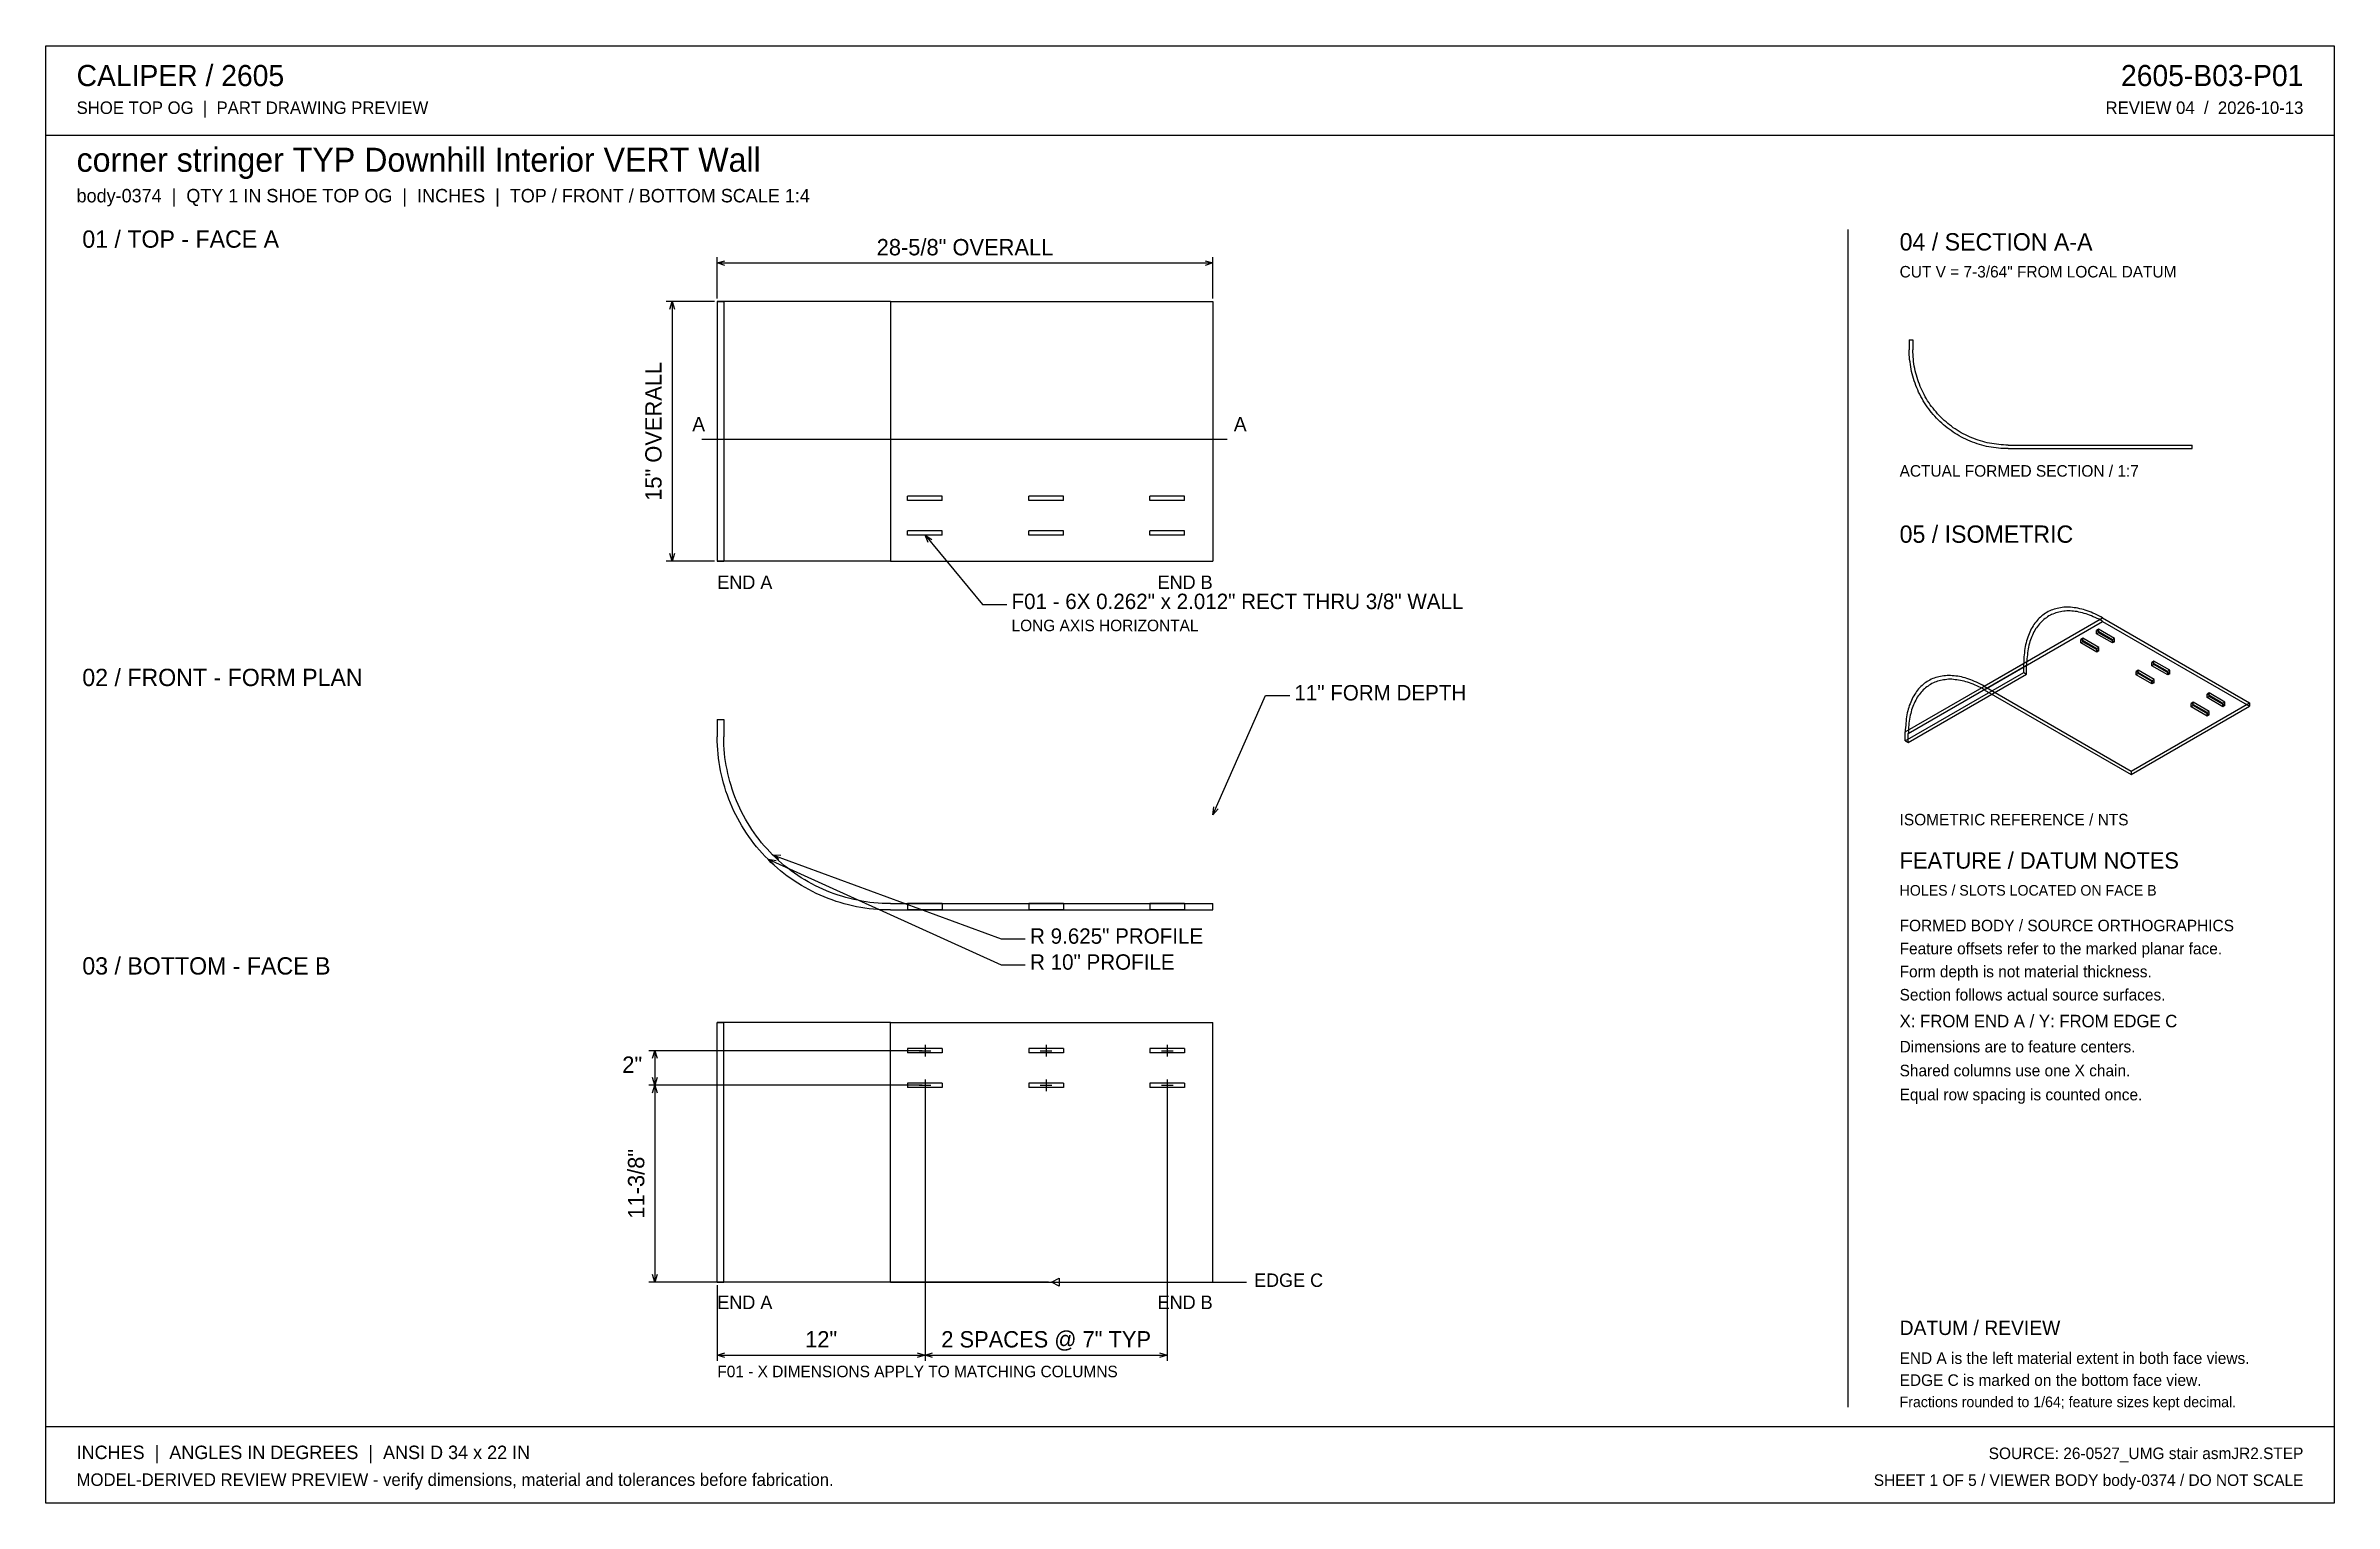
# Model space of a CAD drawing. Header units: inches. Extents: x 2 to 134, y 2 to 86.
import ezdxf
from ezdxf.enums import TextEntityAlignment as Align

# ---------------------------------------------------------------- set-up
doc = ezdxf.new("R2010")
doc.units = ezdxf.units.IN
doc.header["$MEASUREMENT"] = 0

msp = doc.modelspace()

# ---------------------------------------------------------------- texts
at = {"layer": 'ANNOTATION'}
for s, height, p in [('CALIPER / 2605', 1.2222, (3.67, 83.78)), ('SHOE TOP OG  |  PART DRAWING PREVIEW', 0.7222, (3.67, 82.17)), ('corner stringer TYP Downhill Interior VERT Wall', 1.3889, (3.67, 78.83)), ('body-0374  |  QTY 1 IN SHOE TOP OG  |  INCHES  |  TOP / FRONT / BOTTOM SCALE 1:4', 0.7778, (3.67, 77.06)), ('01 / TOP - FACE A', 1, (4, 74.44)), ('04 / SECTION A-A', 1, (109, 74.28)), ('CUT V = 7-3/64" FROM LOCAL DATUM', 0.6667, (109, 72.72)), ('A', 0.833, (39.24, 63.83)), ('A', 0.833, (70.53, 63.83)), ('ACTUAL FORMED SECTION / 1:7', 0.6667, (109, 61.21)), ('05 / ISOMETRIC', 1, (109, 57.39)), ('END A', 0.778, (40.69, 54.72)), ('F01 - 6X 0.262" x 2.012" RECT THRU 3/8" WALL', 0.8889, (57.69, 53.56)), ('LONG AXIS HORIZONTAL', 0.6667, (57.69, 52.28)), ('02 / FRONT - FORM PLAN', 1, (4, 49.11)), ('11" FORM DEPTH', 0.8889, (74.03, 48.28)), ('ISOMETRIC REFERENCE / NTS', 0.6667, (109, 41.06)), ('FEATURE / DATUM NOTES', 0.9444, (109, 38.56)), ('HOLES / SLOTS LOCATED ON FACE B', 0.6111, (109, 37)), ('R 9.625" PROFILE', 0.8889, (58.76, 34.22)), ('FORMED BODY / SOURCE ORTHOGRAPHICS', 0.6667, (109, 34.94)), ('03 / BOTTOM - FACE B', 1, (4, 32.44)), ('R 10" PROFILE', 0.8889, (58.76, 32.72)), ('Feature offsets refer to the marked planar face.', 0.6667, (109, 33.61)), ('Form depth is not material thickness.', 0.6667, (109, 32.28)), ('Section follows actual source surfaces.', 0.6667, (109, 30.94)), ('X: FROM END A / Y: FROM EDGE C', 0.7222, (109, 29.39)), ('Dimensions are to feature centers.', 0.6667, (109, 27.94)), ('Shared columns use one X chain.', 0.6667, (109, 26.56)), ('Equal row spacing is counted once.', 0.6667, (109, 25.17)), ('EDGE C', 0.778, (71.7, 14.39)), ('END A', 0.778, (40.69, 13.11)), ('DATUM / REVIEW', 0.8333, (109, 11.61)), ('END A is the left material extent in both face views.', 0.6667, (109, 9.94)), ('F01 - X DIMENSIONS APPLY TO MATCHING COLUMNS', 0.6667, (40.69, 9.17)), ('EDGE C is marked on the bottom face view.', 0.6667, (109, 8.67)), ('Fractions rounded to 1/64; feature sizes kept decimal.', 0.6111, (109, 7.44)), ('INCHES  |  ANGLES IN DEGREES  |  ANSI D 34 x 22 IN', 0.7778, (3.67, 4.44)), ('MODEL-DERIVED REVIEW PREVIEW - verify dimensions, material and tolerances before fabrication.', 0.7222, (3.67, 2.89))]:
    msp.add_text(s, height=height, dxfattribs=at).set_placement(p)
for s, height, p in [('2605-B03-P01', 1.2222, (132.33, 83.78)), ('REVIEW 04  /  2026-10-13', 0.7222, (132.33, 82.17)), ('END B', 0.778, (69.31, 54.72)), ('2"', 0.944, (36.35, 26.76)), ('END B', 0.778, (69.31, 13.11)), ('SOURCE: 26-0527_UMG stair asmJR2.STEP', 0.6667, (132.33, 4.44)), ('SHEET 1 OF 5 / VIEWER BODY body-0374 / DO NOT SCALE', 0.6667, (132.33, 2.89))]:
    msp.add_text(s, height=height, dxfattribs=at).set_placement(p, align=Align.RIGHT)
for s, height, p in [('28-5/8" OVERALL', 0.9444, (55, 74)), ('12"', 0.944, (46.69, 10.89)), ('2 SPACES @ 7" TYP', 0.9444, (59.69, 10.89))]:
    msp.add_text(s, height=height, dxfattribs=at).set_placement(p, align=Align.CENTER)
for s, height, p in [('15" OVERALL', 0.9444, (37.47, 63.83)), ('11-3/8"', 0.944, (36.47, 20.35))]:
    msp.add_text(s, height=height, rotation=90, dxfattribs=at).set_placement(p, align=Align.CENTER)

# ---------------------------------------------------------------- linework, layer by layer
at = {"layer": 'ANNOTATION'}
for p, q in [((40.69, 71.5), (40.69, 73.89)), ((40.69, 73.56), (41.13, 73.69)), ((40.69, 73.56), (69.31, 73.56)), ((41.13, 73.42), (40.69, 73.56)), ((68.87, 73.69), (69.31, 73.56)), ((69.31, 73.56), (68.87, 73.42)), ((69.31, 71.5), (69.31, 73.89)), ((40.52, 71.33), (37.74, 71.33)), ((37.94, 70.89), (38.08, 71.33)), ((38.08, 71.33), (38.08, 56.33)), ((38.08, 71.33), (38.22, 70.89)), ((39.8, 63.38), (70.15, 63.38)), ((52.69, 57.83), (56.02, 53.83)), ((52.87, 57.4), (52.69, 57.83)), ((52.69, 57.83), (53.08, 57.58)), ((40.52, 56.33), (37.74, 56.33)), ((38.08, 56.33), (37.94, 56.78)), ((38.22, 56.78), (38.08, 56.33)), ((56.02, 53.83), (57.41, 53.83)), ((69.31, 41.67), (72.37, 48.56)), ((72.37, 48.56), (73.76, 48.56)), ((69.31, 41.67), (69.37, 42.13)), ((69.62, 42.02), (69.31, 41.67)), ((43.62, 39.1), (57.09, 33)), ((43.96, 38.79), (43.62, 39.1)), ((43.62, 39.1), (44.08, 39.04)), ((43.88, 39.36), (57.09, 34.5)), ((44.25, 39.08), (43.88, 39.36)), ((43.88, 39.36), (44.35, 39.34)), ((57.09, 34.5), (58.48, 34.5)), ((57.09, 33), (58.48, 33)), ((52.52, 28.04), (36.74, 28.04)), ((36.94, 27.6), (37.08, 28.04)), ((37.08, 28.04), (37.08, 26.04)), ((37.08, 28.04), (37.22, 27.6)), ((52.35, 28.04), (53.02, 28.04)), ((52.69, 28.38), (52.69, 27.71)), ((59.35, 28.04), (60.02, 28.04)), ((59.69, 28.38), (59.69, 27.71)), ((66.35, 28.04), (67.02, 28.04)), ((66.69, 28.38), (66.69, 27.71)), ((37.08, 26.04), (36.94, 26.49)), ((37.22, 26.49), (37.08, 26.04)), ((52.52, 26.04), (36.74, 26.04)), ((52.52, 26.04), (36.74, 26.04)), ((36.94, 25.6), (37.08, 26.04)), ((37.08, 26.04), (37.08, 14.67)), ((37.08, 26.04), (37.22, 25.6)), ((52.35, 26.04), (53.02, 26.04)), ((52.69, 26.38), (52.69, 25.71)), ((52.69, 25.88), (52.69, 10.11)), ((52.69, 25.88), (52.69, 10.11)), ((59.35, 26.04), (60.02, 26.04)), ((59.69, 26.38), (59.69, 25.71)), ((66.35, 26.04), (67.02, 26.04)), ((66.69, 26.38), (66.69, 25.71)), ((66.69, 25.88), (66.69, 10.11)), ((59.83, 14.67), (36.74, 14.67)), ((37.08, 14.67), (36.94, 15.11)), ((37.22, 15.11), (37.08, 14.67)), ((60, 14.67), (60.44, 14.89)), ((60, 14.67), (71.26, 14.67)), ((60.44, 14.44), (60, 14.67)), ((60.44, 14.89), (60.44, 14.44)), ((40.69, 14.5), (40.69, 10.11)), ((40.69, 10.44), (41.13, 10.58)), ((52.24, 10.58), (52.69, 10.44)), ((52.69, 10.44), (53.13, 10.58)), ((66.24, 10.58), (66.69, 10.44)), ((40.69, 10.44), (52.69, 10.44)), ((41.13, 10.31), (40.69, 10.44)), ((52.69, 10.44), (52.24, 10.31)), ((52.69, 10.44), (66.69, 10.44)), ((53.13, 10.31), (52.69, 10.44)), ((66.69, 10.44), (66.24, 10.31))]:
    msp.add_line(p, q, dxfattribs=at)
at = {"layer": 'OUTLINE'}
for p, q in [((1.89, 86.11), (134.11, 86.11)), ((1.89, 1.89), (1.89, 86.11)), ((134.11, 86.11), (134.11, 1.89)), ((1.89, 80.94), (134.11, 80.94)), ((106, 75.5), (106, 7.44)), ((40.7, 71.33), (40.69, 71.33)), ((40.69, 71.33), (40.69, 71.33)), ((40.69, 71.33), (40.69, 56.33)), ((40.69, 71.33), (41.06, 71.33)), ((40.69, 71.33), (40.69, 56.33)), ((40.71, 71.33), (40.7, 71.33)), ((40.74, 71.33), (40.71, 71.33)), ((40.76, 71.33), (40.74, 71.33)), ((40.8, 71.33), (40.76, 71.33)), ((40.83, 71.33), (40.8, 71.33)), ((40.88, 71.33), (40.83, 71.33)), ((40.93, 71.33), (40.88, 71.33)), ((40.99, 71.33), (40.93, 71.33)), ((41.05, 71.33), (40.99, 71.33)), ((41.12, 71.33), (41.05, 71.33)), ((41.06, 71.33), (41.06, 56.33)), ((41.07, 71.33), (41.06, 71.33)), ((41.06, 71.33), (41.06, 56.33)), ((41.09, 71.33), (41.07, 71.33)), ((41.07, 71.33), (41.07, 71.33)), ((41.11, 71.33), (41.09, 71.33)), ((41.13, 71.33), (41.11, 71.33)), ((41.19, 71.33), (41.12, 71.33)), ((41.17, 71.33), (41.13, 71.33)), ((41.2, 71.33), (41.17, 71.33)), ((41.27, 71.33), (41.19, 71.33)), ((41.25, 71.33), (41.2, 71.33)), ((41.3, 71.33), (41.25, 71.33)), ((41.36, 71.33), (41.27, 71.33)), ((41.35, 71.33), (41.3, 71.33)), ((41.41, 71.33), (41.35, 71.33)), ((41.45, 71.33), (41.36, 71.33)), ((41.48, 71.33), (41.41, 71.33)), ((41.55, 71.33), (41.45, 71.33)), ((41.55, 71.33), (41.48, 71.33)), ((41.63, 71.33), (41.55, 71.33)), ((41.65, 71.33), (41.55, 71.33)), ((41.71, 71.33), (41.63, 71.33)), ((41.76, 71.33), (41.65, 71.33)), ((41.8, 71.33), (41.71, 71.33)), ((41.87, 71.33), (41.76, 71.33)), ((41.89, 71.33), (41.8, 71.33)), ((41.99, 71.33), (41.87, 71.33)), ((41.99, 71.33), (41.89, 71.33)), ((42.09, 71.33), (41.99, 71.33)), ((42.11, 71.33), (41.99, 71.33)), ((42.2, 71.33), (42.09, 71.33)), ((42.24, 71.33), (42.11, 71.33)), ((42.31, 71.33), (42.2, 71.33)), ((42.37, 71.33), (42.24, 71.33)), ((42.43, 71.33), (42.31, 71.33)), ((42.51, 71.33), (42.37, 71.33)), ((42.56, 71.33), (42.43, 71.33)), ((42.66, 71.33), (42.51, 71.33)), ((42.68, 71.33), (42.56, 71.33)), ((42.8, 71.33), (42.66, 71.33)), ((42.82, 71.33), (42.68, 71.33)), ((42.96, 71.33), (42.8, 71.33)), ((42.96, 71.33), (42.82, 71.33)), ((43.1, 71.33), (42.96, 71.33)), ((43.12, 71.33), (42.96, 71.33)), ((43.25, 71.33), (43.1, 71.33)), ((43.28, 71.33), (43.12, 71.33)), ((43.4, 71.33), (43.25, 71.33)), ((43.45, 71.33), (43.28, 71.33)), ((43.56, 71.33), (43.4, 71.33)), ((43.62, 71.33), (43.45, 71.33)), ((43.72, 71.33), (43.56, 71.33)), ((43.79, 71.33), (43.62, 71.33)), ((43.88, 71.33), (43.72, 71.33)), ((43.97, 71.33), (43.79, 71.33)), ((44.05, 71.33), (43.88, 71.33)), ((44.16, 71.33), (43.97, 71.33)), ((44.22, 71.33), (44.05, 71.33)), ((44.34, 71.33), (44.16, 71.33)), ((44.4, 71.33), (44.22, 71.33)), ((44.54, 71.33), (44.34, 71.33)), ((44.58, 71.33), (44.4, 71.33)), ((44.73, 71.33), (44.54, 71.33)), ((44.77, 71.33), (44.58, 71.33)), ((44.93, 71.33), (44.73, 71.33)), ((44.95, 71.33), (44.77, 71.33)), ((45.13, 71.33), (44.93, 71.33)), ((45.15, 71.33), (44.95, 71.33)), ((45.34, 71.33), (45.13, 71.33)), ((45.34, 71.33), (45.15, 71.33)), ((45.54, 71.33), (45.34, 71.33)), ((45.55, 71.33), (45.34, 71.33)), ((45.74, 71.33), (45.54, 71.33)), ((45.76, 71.33), (45.55, 71.33)), ((45.94, 71.33), (45.74, 71.33)), ((45.97, 71.33), (45.76, 71.33)), ((46.15, 71.33), (45.94, 71.33)), ((46.19, 71.33), (45.97, 71.33)), ((46.36, 71.33), (46.15, 71.33)), ((46.41, 71.33), (46.19, 71.33)), ((46.57, 71.33), (46.36, 71.33)), ((46.64, 71.33), (46.41, 71.33)), ((46.79, 71.33), (46.57, 71.33)), ((46.86, 71.33), (46.64, 71.33)), ((47, 71.33), (46.79, 71.33)), ((47.09, 71.33), (46.86, 71.33)), ((47.22, 71.33), (47, 71.33)), ((47.32, 71.33), (47.09, 71.33)), ((47.44, 71.33), (47.22, 71.33)), ((47.55, 71.33), (47.32, 71.33)), ((47.67, 71.33), (47.44, 71.33)), ((47.78, 71.33), (47.55, 71.33)), ((47.89, 71.33), (47.67, 71.33)), ((48.02, 71.33), (47.78, 71.33)), ((48.12, 71.33), (47.89, 71.33)), ((48.26, 71.33), (48.02, 71.33)), ((48.35, 71.33), (48.12, 71.33)), ((48.5, 71.33), (48.26, 71.33)), ((48.58, 71.33), (48.35, 71.33)), ((48.74, 71.33), (48.5, 71.33)), ((48.81, 71.33), (48.58, 71.33)), ((48.98, 71.33), (48.74, 71.33)), ((49.04, 71.33), (48.81, 71.33)), ((49.22, 71.33), (48.98, 71.33)), ((49.28, 71.33), (49.04, 71.33)), ((49.46, 71.33), (49.22, 71.33)), ((49.51, 71.33), (49.28, 71.33)), ((49.71, 71.33), (49.46, 71.33)), ((49.74, 71.33), (49.51, 71.33)), ((49.95, 71.33), (49.71, 71.33)), ((49.98, 71.33), (49.74, 71.33)), ((50.2, 71.33), (49.95, 71.33)), ((50.22, 71.33), (49.98, 71.33)), ((50.44, 71.33), (50.2, 71.33)), ((50.45, 71.33), (50.22, 71.33)), ((50.69, 71.33), (50.44, 71.33)), ((50.69, 71.33), (50.45, 71.33)), ((50.69, 71.33), (69.31, 71.33)), ((50.69, 71.33), (69.31, 71.33)), ((50.69, 71.33), (50.69, 56.33)), ((50.69, 71.33), (50.69, 56.33)), ((69.31, 71.33), (69.31, 56.33)), ((69.31, 71.33), (69.31, 56.33)), ((109.56, 69.11), (109.56, 68.54)), ((109.56, 69.11), (109.77, 69.11)), ((109.77, 69.11), (109.77, 68.54)), ((109.56, 68.4), (109.56, 68.54)), ((109.56, 68.26), (109.56, 68.4)), ((109.57, 68.12), (109.56, 68.26)), ((109.58, 67.98), (109.57, 68.12)), ((109.6, 67.84), (109.58, 67.98)), ((109.62, 67.7), (109.6, 67.84)), ((109.64, 67.56), (109.62, 67.7)), ((109.67, 67.42), (109.64, 67.56)), ((109.77, 68.4), (109.77, 68.54)), ((109.78, 68.27), (109.77, 68.4)), ((109.78, 68.14), (109.78, 68.27)), ((109.8, 68), (109.78, 68.14)), ((109.81, 67.87), (109.8, 68)), ((109.83, 67.73), (109.81, 67.87)), ((109.85, 67.6), (109.83, 67.73)), ((109.88, 67.47), (109.85, 67.6)), ((109.9, 67.33), (109.88, 67.47)), ((109.69, 67.29), (109.67, 67.42)), ((109.73, 67.15), (109.69, 67.29)), ((109.76, 67.02), (109.73, 67.15)), ((109.8, 66.88), (109.76, 67.02)), ((109.84, 66.75), (109.8, 66.88)), ((109.89, 66.61), (109.84, 66.75)), ((109.94, 66.48), (109.89, 66.61)), ((109.93, 67.2), (109.9, 67.33)), ((109.97, 67.07), (109.93, 67.2)), ((109.99, 66.35), (109.94, 66.48)), ((110.01, 66.94), (109.97, 67.07)), ((110.05, 66.22), (109.99, 66.35)), ((110.05, 66.81), (110.01, 66.94)), ((110.09, 66.69), (110.05, 66.81)), ((110.1, 66.1), (110.05, 66.22)), ((110.14, 66.56), (110.09, 66.69)), ((110.19, 66.43), (110.14, 66.56)), ((110.24, 66.31), (110.19, 66.43)), ((110.3, 66.19), (110.24, 66.31)), ((110.36, 66.07), (110.3, 66.19)), ((110.17, 65.97), (110.1, 66.1)), ((110.23, 65.85), (110.17, 65.97)), ((110.3, 65.72), (110.23, 65.85)), ((110.37, 65.6), (110.3, 65.72)), ((110.42, 65.95), (110.36, 66.07)), ((110.44, 65.48), (110.37, 65.6)), ((110.48, 65.83), (110.42, 65.95)), ((110.52, 65.36), (110.44, 65.48)), ((110.55, 65.71), (110.48, 65.83)), ((110.6, 65.25), (110.52, 65.36)), ((110.62, 65.6), (110.55, 65.71)), ((110.68, 65.14), (110.6, 65.25)), ((110.7, 65.48), (110.62, 65.6)), ((110.77, 65.02), (110.68, 65.14)), ((110.77, 65.37), (110.7, 65.48)), ((110.85, 65.26), (110.77, 65.37)), ((110.85, 64.91), (110.77, 65.02)), ((110.93, 65.16), (110.85, 65.26)), ((110.94, 64.81), (110.85, 64.91)), ((111.02, 65.05), (110.93, 65.16)), ((111.04, 64.7), (110.94, 64.81)), ((111.11, 64.95), (111.02, 65.05)), ((111.19, 64.85), (111.11, 64.95)), ((111.29, 64.75), (111.19, 64.85)), ((111.13, 64.6), (111.04, 64.7)), ((111.23, 64.5), (111.13, 64.6)), ((111.33, 64.4), (111.23, 64.5)), ((111.38, 64.65), (111.29, 64.75)), ((111.43, 64.31), (111.33, 64.4)), ((111.48, 64.56), (111.38, 64.65)), ((111.54, 64.21), (111.43, 64.31)), ((111.58, 64.46), (111.48, 64.56)), ((111.64, 64.12), (111.54, 64.21)), ((111.68, 64.38), (111.58, 64.46)), ((111.75, 64.03), (111.64, 64.12)), ((111.78, 64.29), (111.68, 64.38)), ((111.87, 63.95), (111.75, 64.03)), ((111.89, 64.2), (111.78, 64.29)), ((111.98, 63.87), (111.87, 63.95)), ((111.99, 64.12), (111.89, 64.2)), ((112.1, 63.79), (111.98, 63.87)), ((112.1, 64.04), (111.99, 64.12)), ((112.21, 63.97), (112.1, 64.04)), ((112.21, 63.71), (112.1, 63.79)), ((112.33, 63.89), (112.21, 63.97)), ((112.33, 63.64), (112.21, 63.71)), ((112.44, 63.82), (112.33, 63.89)), ((112.45, 63.57), (112.33, 63.64)), ((112.56, 63.75), (112.44, 63.82)), ((112.58, 63.5), (112.45, 63.57)), ((112.68, 63.69), (112.56, 63.75)), ((112.7, 63.44), (112.58, 63.5)), ((112.8, 63.63), (112.68, 63.69)), ((112.92, 63.57), (112.8, 63.63)), ((113.04, 63.51), (112.92, 63.57)), ((113.17, 63.46), (113.04, 63.51)), ((112.83, 63.37), (112.7, 63.44)), ((112.95, 63.32), (112.83, 63.37)), ((113.08, 63.26), (112.95, 63.32)), ((113.21, 63.21), (113.08, 63.26)), ((113.29, 63.41), (113.17, 63.46)), ((113.34, 63.16), (113.21, 63.21)), ((113.42, 63.36), (113.29, 63.41)), ((113.48, 63.11), (113.34, 63.16)), ((113.54, 63.32), (113.42, 63.36)), ((113.61, 63.07), (113.48, 63.11)), ((113.67, 63.28), (113.54, 63.32)), ((113.75, 63.03), (113.61, 63.07)), ((113.8, 63.24), (113.67, 63.28)), ((113.88, 63), (113.75, 63.03)), ((113.93, 63.2), (113.8, 63.24)), ((114.02, 62.96), (113.88, 63)), ((114.06, 63.17), (113.93, 63.2)), ((114.16, 62.94), (114.02, 62.96)), ((114.2, 63.15), (114.06, 63.17)), ((114.29, 62.91), (114.16, 62.94)), ((114.33, 63.12), (114.2, 63.15)), ((114.43, 62.89), (114.29, 62.91)), ((114.46, 63.1), (114.33, 63.12)), ((114.57, 62.87), (114.43, 62.89)), ((114.6, 63.08), (114.46, 63.1)), ((114.71, 62.85), (114.57, 62.87)), ((114.73, 63.07), (114.6, 63.08)), ((114.85, 62.84), (114.71, 62.85)), ((114.87, 63.05), (114.73, 63.07)), ((114.99, 62.83), (114.85, 62.84)), ((115, 63.05), (114.87, 63.05)), ((115.13, 62.83), (114.99, 62.83)), ((115.13, 63.04), (115, 63.05)), ((115.27, 63.04), (115.13, 63.04)), ((115.27, 62.83), (115.13, 62.83)), ((115.27, 63.04), (125.91, 63.04)), ((115.27, 62.83), (125.91, 62.83)), ((125.91, 62.83), (125.91, 63.04)), ((53.69, 60.09), (51.68, 60.09)), ((51.68, 59.83), (51.68, 60.09)), ((51.68, 59.83), (51.68, 60.09)), ((53.69, 60.09), (51.68, 60.09)), ((53.69, 59.83), (51.68, 59.83)), ((53.69, 59.83), (51.68, 59.83)), ((53.69, 59.83), (53.69, 60.09)), ((53.69, 59.83), (53.69, 60.09)), ((58.68, 59.83), (58.68, 60.09)), ((58.68, 59.83), (58.68, 60.09)), ((60.69, 60.09), (58.68, 60.09)), ((60.69, 60.09), (58.68, 60.09)), ((60.69, 59.83), (58.68, 59.83)), ((60.69, 59.83), (58.68, 59.83)), ((60.69, 59.83), (60.69, 60.09)), ((60.69, 59.83), (60.69, 60.09)), ((67.69, 60.09), (65.68, 60.09)), ((65.68, 59.83), (65.68, 60.09)), ((65.68, 59.83), (65.68, 60.09)), ((67.69, 60.09), (65.68, 60.09)), ((67.69, 59.83), (65.68, 59.83)), ((67.69, 59.83), (65.68, 59.83)), ((67.69, 59.83), (67.69, 60.09)), ((67.69, 59.83), (67.69, 60.09)), ((53.69, 58.09), (51.68, 58.09)), ((53.69, 58.09), (51.68, 58.09)), ((51.68, 57.83), (51.68, 58.09)), ((51.68, 57.83), (51.68, 58.09)), ((53.69, 57.83), (51.68, 57.83)), ((53.69, 57.83), (51.68, 57.83)), ((53.69, 57.83), (53.69, 58.09)), ((53.69, 57.83), (53.69, 58.09)), ((60.69, 58.09), (58.68, 58.09)), ((58.68, 57.83), (58.68, 58.09)), ((58.68, 57.83), (58.68, 58.09)), ((60.69, 58.09), (58.68, 58.09)), ((60.69, 57.83), (58.68, 57.83)), ((60.69, 57.83), (58.68, 57.83)), ((60.69, 57.83), (60.69, 58.09)), ((60.69, 57.83), (60.69, 58.09)), ((67.69, 58.09), (65.68, 58.09)), ((65.68, 57.83), (65.68, 58.09)), ((67.69, 58.09), (65.68, 58.09)), ((65.68, 57.83), (65.68, 58.09)), ((67.69, 57.83), (65.68, 57.83)), ((67.69, 57.83), (65.68, 57.83)), ((67.69, 57.83), (67.69, 58.09)), ((67.69, 57.83), (67.69, 58.09)), ((40.69, 56.33), (41.06, 56.33)), ((40.7, 56.33), (40.69, 56.33)), ((40.69, 56.33), (40.69, 56.33)), ((40.71, 56.33), (40.7, 56.33)), ((40.74, 56.33), (40.71, 56.33)), ((40.76, 56.33), (40.74, 56.33)), ((40.8, 56.33), (40.76, 56.33)), ((40.83, 56.33), (40.8, 56.33)), ((40.88, 56.33), (40.83, 56.33)), ((40.93, 56.33), (40.88, 56.33)), ((40.99, 56.33), (40.93, 56.33)), ((41.05, 56.33), (40.99, 56.33)), ((41.12, 56.33), (41.05, 56.33)), ((41.07, 56.33), (41.06, 56.33)), ((41.09, 56.33), (41.07, 56.33)), ((41.07, 56.33), (41.07, 56.33)), ((41.11, 56.33), (41.09, 56.33)), ((41.13, 56.33), (41.11, 56.33)), ((41.19, 56.33), (41.12, 56.33)), ((41.17, 56.33), (41.13, 56.33)), ((41.2, 56.33), (41.17, 56.33)), ((41.27, 56.33), (41.19, 56.33)), ((41.25, 56.33), (41.2, 56.33)), ((41.3, 56.33), (41.25, 56.33)), ((41.36, 56.33), (41.27, 56.33)), ((41.35, 56.33), (41.3, 56.33)), ((41.41, 56.33), (41.35, 56.33)), ((41.45, 56.33), (41.36, 56.33)), ((41.48, 56.33), (41.41, 56.33)), ((41.55, 56.33), (41.45, 56.33)), ((41.55, 56.33), (41.48, 56.33)), ((41.63, 56.33), (41.55, 56.33)), ((41.65, 56.33), (41.55, 56.33)), ((41.71, 56.33), (41.63, 56.33)), ((41.76, 56.33), (41.65, 56.33)), ((41.8, 56.33), (41.71, 56.33)), ((41.87, 56.33), (41.76, 56.33)), ((41.89, 56.33), (41.8, 56.33)), ((41.99, 56.33), (41.87, 56.33)), ((41.99, 56.33), (41.89, 56.33)), ((42.09, 56.33), (41.99, 56.33)), ((42.11, 56.33), (41.99, 56.33)), ((42.2, 56.33), (42.09, 56.33)), ((42.24, 56.33), (42.11, 56.33)), ((42.31, 56.33), (42.2, 56.33)), ((42.37, 56.33), (42.24, 56.33)), ((42.43, 56.33), (42.31, 56.33)), ((42.51, 56.33), (42.37, 56.33)), ((42.56, 56.33), (42.43, 56.33)), ((42.66, 56.33), (42.51, 56.33)), ((42.68, 56.33), (42.56, 56.33)), ((42.8, 56.33), (42.66, 56.33)), ((42.82, 56.33), (42.68, 56.33)), ((42.96, 56.33), (42.8, 56.33)), ((42.96, 56.33), (42.82, 56.33)), ((43.1, 56.33), (42.96, 56.33)), ((43.12, 56.33), (42.96, 56.33)), ((43.25, 56.33), (43.1, 56.33)), ((43.28, 56.33), (43.12, 56.33)), ((43.4, 56.33), (43.25, 56.33)), ((43.45, 56.33), (43.28, 56.33)), ((43.56, 56.33), (43.4, 56.33)), ((43.62, 56.33), (43.45, 56.33)), ((43.72, 56.33), (43.56, 56.33)), ((43.79, 56.33), (43.62, 56.33)), ((43.88, 56.33), (43.72, 56.33)), ((43.97, 56.33), (43.79, 56.33)), ((44.05, 56.33), (43.88, 56.33)), ((44.16, 56.33), (43.97, 56.33)), ((44.22, 56.33), (44.05, 56.33)), ((44.34, 56.33), (44.16, 56.33)), ((44.4, 56.33), (44.22, 56.33)), ((44.54, 56.33), (44.34, 56.33)), ((44.58, 56.33), (44.4, 56.33)), ((44.73, 56.33), (44.54, 56.33)), ((44.77, 56.33), (44.58, 56.33)), ((44.93, 56.33), (44.73, 56.33)), ((44.95, 56.33), (44.77, 56.33)), ((45.13, 56.33), (44.93, 56.33)), ((45.15, 56.33), (44.95, 56.33)), ((45.34, 56.33), (45.13, 56.33)), ((45.34, 56.33), (45.15, 56.33)), ((45.54, 56.33), (45.34, 56.33)), ((45.55, 56.33), (45.34, 56.33)), ((45.74, 56.33), (45.54, 56.33)), ((45.76, 56.33), (45.55, 56.33)), ((45.94, 56.33), (45.74, 56.33)), ((45.97, 56.33), (45.76, 56.33)), ((46.15, 56.33), (45.94, 56.33)), ((46.19, 56.33), (45.97, 56.33)), ((46.36, 56.33), (46.15, 56.33)), ((46.41, 56.33), (46.19, 56.33)), ((46.57, 56.33), (46.36, 56.33)), ((46.64, 56.33), (46.41, 56.33)), ((46.79, 56.33), (46.57, 56.33)), ((46.86, 56.33), (46.64, 56.33)), ((47, 56.33), (46.79, 56.33)), ((47.09, 56.33), (46.86, 56.33)), ((47.22, 56.33), (47, 56.33)), ((47.32, 56.33), (47.09, 56.33)), ((47.44, 56.33), (47.22, 56.33)), ((47.55, 56.33), (47.32, 56.33)), ((47.67, 56.33), (47.44, 56.33)), ((47.78, 56.33), (47.55, 56.33)), ((47.89, 56.33), (47.67, 56.33)), ((48.02, 56.33), (47.78, 56.33)), ((48.12, 56.33), (47.89, 56.33)), ((48.26, 56.33), (48.02, 56.33)), ((48.35, 56.33), (48.12, 56.33)), ((48.5, 56.33), (48.26, 56.33)), ((48.58, 56.33), (48.35, 56.33)), ((48.74, 56.33), (48.5, 56.33)), ((48.81, 56.33), (48.58, 56.33)), ((48.98, 56.33), (48.74, 56.33)), ((49.04, 56.33), (48.81, 56.33)), ((49.22, 56.33), (48.98, 56.33)), ((49.28, 56.33), (49.04, 56.33)), ((49.46, 56.33), (49.22, 56.33)), ((49.51, 56.33), (49.28, 56.33)), ((49.71, 56.33), (49.46, 56.33)), ((49.74, 56.33), (49.51, 56.33)), ((49.95, 56.33), (49.71, 56.33)), ((49.98, 56.33), (49.74, 56.33)), ((50.2, 56.33), (49.95, 56.33)), ((50.22, 56.33), (49.98, 56.33)), ((50.44, 56.33), (50.2, 56.33)), ((50.45, 56.33), (50.22, 56.33)), ((50.69, 56.33), (50.44, 56.33)), ((50.69, 56.33), (50.45, 56.33)), ((50.69, 56.33), (69.31, 56.33)), ((50.69, 56.33), (69.31, 56.33)), ((113.89, 49.1), (120.73, 53.05)), ((116.94, 52.9), (116.88, 52.82)), ((117, 52.97), (116.94, 52.9)), ((117.07, 53.03), (117, 52.97)), ((117.14, 53.1), (117.07, 53.03)), ((117.21, 53.16), (117.14, 53.1)), ((117.28, 53.21), (117.21, 53.16)), ((117.27, 52.9), (117.21, 52.84)), ((117.34, 52.96), (117.27, 52.9)), ((117.35, 53.27), (117.28, 53.21)), ((117.41, 53.01), (117.34, 52.96)), ((117.43, 53.32), (117.35, 53.27)), ((117.48, 53.06), (117.41, 53.01)), ((117.51, 53.37), (117.43, 53.32)), ((117.55, 53.11), (117.48, 53.06)), ((117.59, 53.41), (117.51, 53.37)), ((117.63, 53.16), (117.55, 53.11)), ((117.67, 53.45), (117.59, 53.41)), ((117.71, 53.2), (117.63, 53.16)), ((117.75, 53.49), (117.67, 53.45)), ((117.78, 53.24), (117.71, 53.2)), ((117.84, 53.52), (117.75, 53.49)), ((117.86, 53.27), (117.78, 53.24)), ((117.93, 53.55), (117.84, 53.52)), ((117.95, 53.31), (117.86, 53.27)), ((118.02, 53.58), (117.93, 53.55)), ((118.03, 53.34), (117.95, 53.31)), ((118.11, 53.6), (118.02, 53.58)), ((118.12, 53.36), (118.03, 53.34)), ((118.2, 53.62), (118.11, 53.6)), ((118.2, 53.38), (118.12, 53.36)), ((118.29, 53.64), (118.2, 53.62)), ((118.29, 53.4), (118.2, 53.38)), ((118.39, 53.65), (118.29, 53.64)), ((118.38, 53.42), (118.29, 53.4)), ((118.48, 53.43), (118.38, 53.42)), ((118.48, 53.66), (118.39, 53.65)), ((118.58, 53.67), (118.48, 53.66)), ((118.57, 53.44), (118.48, 53.43)), ((118.66, 53.45), (118.57, 53.44)), ((118.68, 53.67), (118.58, 53.67)), ((118.76, 53.45), (118.66, 53.45)), ((118.78, 53.67), (118.68, 53.67)), ((118.85, 53.45), (118.76, 53.45)), ((118.88, 53.66), (118.78, 53.67)), ((118.95, 53.44), (118.85, 53.45)), ((118.99, 53.65), (118.88, 53.66)), ((119.05, 53.43), (118.95, 53.44)), ((119.09, 53.64), (118.99, 53.65)), ((119.15, 53.42), (119.05, 53.43)), ((119.2, 53.63), (119.09, 53.64)), ((119.25, 53.41), (119.15, 53.42)), ((119.3, 53.61), (119.2, 53.63)), ((119.35, 53.39), (119.25, 53.41)), ((119.41, 53.58), (119.3, 53.61)), ((119.46, 53.37), (119.35, 53.39)), ((119.52, 53.56), (119.41, 53.58)), ((119.56, 53.34), (119.46, 53.37)), ((119.62, 53.53), (119.52, 53.56)), ((119.66, 53.31), (119.56, 53.34)), ((119.73, 53.5), (119.62, 53.53)), ((119.77, 53.28), (119.66, 53.31)), ((119.84, 53.46), (119.73, 53.5)), ((119.87, 53.25), (119.77, 53.28)), ((119.95, 53.42), (119.84, 53.46)), ((119.98, 53.21), (119.87, 53.25)), ((120.06, 53.38), (119.95, 53.42)), ((120.09, 53.17), (119.98, 53.21)), ((120.17, 53.33), (120.06, 53.38)), ((120.19, 53.12), (120.09, 53.17)), ((120.28, 53.28), (120.17, 53.33)), ((120.3, 53.07), (120.19, 53.12)), ((120.4, 53.23), (120.28, 53.28)), ((120.41, 53.02), (120.3, 53.07)), ((120.51, 53.17), (120.4, 53.23)), ((120.52, 52.97), (120.41, 53.02)), ((120.62, 53.11), (120.51, 53.17)), ((120.62, 52.91), (120.52, 52.97)), ((120.73, 53.05), (120.62, 53.11)), ((120.73, 52.85), (120.62, 52.91)), ((120.73, 53.05), (129.22, 48.14)), ((113.89, 48.9), (120.73, 52.85)), ((116.31, 51.61), (116.28, 51.5)), ((116.34, 51.72), (116.31, 51.61)), ((116.37, 51.83), (116.34, 51.72)), ((116.4, 51.93), (116.37, 51.83)), ((116.44, 52.03), (116.4, 51.93)), ((116.48, 52.13), (116.44, 52.03)), ((116.5, 51.58), (116.47, 51.47)), ((116.52, 52.23), (116.48, 52.13)), ((116.53, 51.68), (116.5, 51.58)), ((116.56, 52.32), (116.52, 52.23)), ((116.56, 51.78), (116.53, 51.68)), ((116.61, 52.41), (116.56, 52.32)), ((116.6, 51.87), (116.56, 51.78)), ((116.64, 51.97), (116.6, 51.87)), ((116.66, 52.5), (116.61, 52.41)), ((116.68, 52.06), (116.64, 51.97)), ((116.71, 52.59), (116.66, 52.5)), ((116.72, 52.15), (116.68, 52.06)), ((116.76, 52.67), (116.71, 52.59)), ((116.76, 52.24), (116.72, 52.15)), ((116.82, 52.75), (116.76, 52.67)), ((116.81, 52.32), (116.76, 52.24)), ((116.86, 52.41), (116.81, 52.32)), ((116.88, 52.82), (116.82, 52.75)), ((116.91, 52.48), (116.86, 52.41)), ((116.97, 52.56), (116.91, 52.48)), ((117.02, 52.63), (116.97, 52.56)), ((117.08, 52.7), (117.02, 52.63)), ((117.14, 52.77), (117.08, 52.7)), ((117.21, 52.84), (117.14, 52.77)), ((119.59, 51.87), (119.47, 51.8)), ((120.39, 51.27), (119.47, 51.8)), ((119.47, 51.6), (119.47, 51.8)), ((119.59, 51.67), (119.47, 51.6)), ((120.39, 51.07), (119.47, 51.6)), ((120.51, 51.34), (119.59, 51.87)), ((119.59, 51.67), (119.59, 51.87)), ((120.51, 51.14), (119.59, 51.67)), ((120.5, 52.39), (120.38, 52.32)), ((121.3, 51.79), (120.38, 52.32)), ((120.38, 52.13), (120.38, 52.32)), ((120.5, 52.19), (120.38, 52.13)), ((121.3, 51.6), (120.38, 52.13)), ((121.42, 51.86), (120.5, 52.39)), ((120.5, 52.19), (120.5, 52.39)), ((121.42, 51.66), (120.5, 52.19)), ((120.73, 52.85), (129.22, 47.95)), ((121.42, 51.86), (121.3, 51.79)), ((121.3, 51.6), (121.3, 51.79)), ((121.42, 51.66), (121.3, 51.6)), ((121.42, 51.66), (121.42, 51.86)), ((109.33, 46.47), (116.17, 50.41)), ((109.5, 46.37), (116.34, 50.32)), ((116.18, 50.67), (116.17, 50.54)), ((116.17, 50.54), (116.17, 50.41)), ((116.17, 49.89), (116.17, 50.41)), ((116.19, 50.92), (116.18, 50.79)), ((116.18, 50.79), (116.18, 50.67)), ((116.21, 51.04), (116.19, 50.92)), ((116.22, 51.16), (116.21, 51.04)), ((116.24, 51.28), (116.22, 51.16)), ((116.26, 51.39), (116.24, 51.28)), ((116.28, 51.5), (116.26, 51.39)), ((116.35, 50.56), (116.34, 50.44)), ((116.34, 50.44), (116.34, 50.32)), ((116.34, 49.79), (116.34, 50.32)), ((116.36, 50.8), (116.35, 50.68)), ((116.35, 50.68), (116.35, 50.56)), ((116.38, 50.92), (116.36, 50.8)), ((116.39, 51.03), (116.38, 50.92)), ((116.41, 51.14), (116.39, 51.03)), ((116.43, 51.26), (116.41, 51.14)), ((116.45, 51.36), (116.43, 51.26)), ((116.47, 51.47), (116.45, 51.36)), ((120.51, 51.34), (120.39, 51.27)), ((120.39, 51.07), (120.39, 51.27)), ((120.51, 51.14), (120.39, 51.07)), ((120.51, 51.14), (120.51, 51.34)), ((123.69, 50.55), (123.57, 50.48)), ((124.49, 49.95), (123.57, 50.48)), ((123.57, 50.28), (123.57, 50.48)), ((123.69, 50.35), (123.57, 50.28)), ((124.49, 49.75), (123.57, 50.28)), ((124.61, 50.02), (123.69, 50.55)), ((123.69, 50.35), (123.69, 50.55)), ((124.61, 49.82), (123.69, 50.35)), ((109.33, 45.94), (116.17, 49.89)), ((109.5, 45.84), (116.34, 49.79)), ((110.1, 48.95), (110.04, 48.87)), ((110.16, 49.02), (110.1, 48.95)), ((110.23, 49.08), (110.16, 49.02)), ((110.3, 49.15), (110.23, 49.08)), ((110.37, 49.21), (110.3, 49.15)), ((110.44, 49.27), (110.37, 49.21)), ((110.43, 48.95), (110.37, 48.89)), ((110.5, 49.01), (110.43, 48.95)), ((110.51, 49.32), (110.44, 49.27)), ((110.57, 49.06), (110.5, 49.01)), ((110.59, 49.37), (110.51, 49.32)), ((110.64, 49.11), (110.57, 49.06)), ((110.67, 49.42), (110.59, 49.37)), ((110.71, 49.16), (110.64, 49.11)), ((110.75, 49.46), (110.67, 49.42)), ((110.79, 49.21), (110.71, 49.16)), ((110.83, 49.5), (110.75, 49.46)), ((110.87, 49.25), (110.79, 49.21)), ((110.91, 49.54), (110.83, 49.5)), ((110.95, 49.29), (110.87, 49.25)), ((111, 49.57), (110.91, 49.54)), ((111.03, 49.33), (110.95, 49.29)), ((111.09, 49.6), (111, 49.57)), ((111.11, 49.36), (111.03, 49.33)), ((111.18, 49.63), (111.09, 49.6)), ((111.19, 49.39), (111.11, 49.36)), ((111.27, 49.65), (111.18, 49.63)), ((111.28, 49.41), (111.19, 49.39)), ((111.36, 49.67), (111.27, 49.65)), ((111.37, 49.44), (111.28, 49.41)), ((111.45, 49.69), (111.36, 49.67)), ((111.45, 49.45), (111.37, 49.44)), ((111.55, 49.7), (111.45, 49.69)), ((111.54, 49.47), (111.45, 49.45)), ((111.64, 49.48), (111.54, 49.47)), ((111.65, 49.71), (111.55, 49.7)), ((111.73, 49.49), (111.64, 49.48)), ((111.74, 49.72), (111.65, 49.71)), ((111.82, 49.5), (111.73, 49.49)), ((111.84, 49.72), (111.74, 49.72)), ((111.92, 49.5), (111.82, 49.5)), ((111.94, 49.72), (111.84, 49.72)), ((112.02, 49.5), (111.92, 49.5)), ((112.04, 49.71), (111.94, 49.72)), ((112.11, 49.49), (112.02, 49.5)), ((112.15, 49.71), (112.04, 49.71)), ((112.21, 49.48), (112.11, 49.49)), ((112.25, 49.69), (112.15, 49.71)), ((112.31, 49.47), (112.21, 49.48)), ((112.36, 49.68), (112.25, 49.69)), ((112.41, 49.46), (112.31, 49.47)), ((112.46, 49.66), (112.36, 49.68)), ((112.52, 49.44), (112.41, 49.46)), ((112.57, 49.64), (112.46, 49.66)), ((112.62, 49.42), (112.52, 49.44)), ((112.68, 49.61), (112.57, 49.64)), ((112.72, 49.39), (112.62, 49.42)), ((112.78, 49.58), (112.68, 49.61)), ((112.83, 49.36), (112.72, 49.39)), ((112.89, 49.55), (112.78, 49.58)), ((112.93, 49.33), (112.83, 49.36)), ((113, 49.51), (112.89, 49.55)), ((113.04, 49.3), (112.93, 49.33)), ((113.11, 49.47), (113, 49.51)), ((113.14, 49.26), (113.04, 49.3)), ((113.22, 49.43), (113.11, 49.47)), ((113.25, 49.22), (113.14, 49.26)), ((113.33, 49.38), (113.22, 49.43)), ((113.36, 49.17), (113.25, 49.22)), ((113.45, 49.33), (113.33, 49.38)), ((113.46, 49.12), (113.36, 49.17)), ((113.56, 49.28), (113.45, 49.33)), ((113.57, 49.07), (113.46, 49.12)), ((113.67, 49.22), (113.56, 49.28)), ((113.68, 49.02), (113.57, 49.07)), ((113.78, 49.16), (113.67, 49.22)), ((113.78, 48.96), (113.68, 49.02)), ((113.89, 49.1), (113.78, 49.16)), ((113.89, 48.9), (113.78, 48.96)), ((113.89, 49.1), (122.38, 44.2)), ((116.17, 49.89), (116.34, 49.79)), ((122.78, 50.02), (122.66, 49.95)), ((123.58, 49.42), (122.66, 49.95)), ((122.66, 49.76), (122.66, 49.95)), ((122.78, 49.83), (122.66, 49.76)), ((123.58, 49.23), (122.66, 49.76)), ((122.78, 49.83), (122.78, 50.02)), ((123.7, 49.49), (122.78, 50.02)), ((123.7, 49.3), (122.78, 49.83)), ((123.7, 49.49), (123.58, 49.42)), ((123.58, 49.23), (123.58, 49.42)), ((123.7, 49.3), (123.58, 49.23)), ((123.7, 49.3), (123.7, 49.49)), ((124.61, 50.02), (124.49, 49.95)), ((124.49, 49.75), (124.49, 49.95)), ((124.61, 49.82), (124.49, 49.75)), ((124.61, 49.82), (124.61, 50.02)), ((109.47, 47.67), (109.44, 47.56)), ((109.5, 47.77), (109.47, 47.67)), ((109.53, 47.88), (109.5, 47.77)), ((109.56, 47.98), (109.53, 47.88)), ((109.6, 48.09), (109.56, 47.98)), ((109.64, 48.18), (109.6, 48.09)), ((109.68, 48.28), (109.64, 48.18)), ((109.66, 47.63), (109.64, 47.52)), ((109.69, 47.73), (109.66, 47.63)), ((109.72, 48.37), (109.68, 48.28)), ((109.73, 47.83), (109.69, 47.73)), ((109.77, 48.46), (109.72, 48.37)), ((109.76, 47.93), (109.73, 47.83)), ((109.8, 48.02), (109.76, 47.93)), ((109.82, 48.55), (109.77, 48.46)), ((109.84, 48.11), (109.8, 48.02)), ((109.87, 48.64), (109.82, 48.55)), ((109.88, 48.2), (109.84, 48.11)), ((109.93, 48.72), (109.87, 48.64)), ((109.93, 48.29), (109.88, 48.2)), ((109.98, 48.8), (109.93, 48.72)), ((109.97, 48.38), (109.93, 48.29)), ((110.02, 48.46), (109.97, 48.38)), ((110.04, 48.87), (109.98, 48.8)), ((110.07, 48.54), (110.02, 48.46)), ((110.13, 48.61), (110.07, 48.54)), ((110.19, 48.69), (110.13, 48.61)), ((110.24, 48.76), (110.19, 48.69)), ((110.3, 48.82), (110.24, 48.76)), ((110.37, 48.89), (110.3, 48.82)), ((113.89, 48.9), (122.38, 44)), ((122.38, 44.2), (129.22, 48.14)), ((122.38, 44), (129.22, 47.95)), ((125.97, 48.18), (125.85, 48.11)), ((126.77, 47.58), (125.85, 48.11)), ((125.85, 47.91), (125.85, 48.11)), ((125.97, 47.98), (125.85, 47.91)), ((126.77, 47.38), (125.85, 47.91)), ((125.97, 47.98), (125.97, 48.18)), ((126.89, 47.65), (125.97, 48.18)), ((126.89, 47.45), (125.97, 47.98)), ((126.89, 48.71), (126.77, 48.64)), ((126.77, 48.44), (126.77, 48.64)), ((127.68, 48.11), (126.77, 48.64)), ((126.89, 48.51), (126.77, 48.44)), ((127.68, 47.91), (126.77, 48.44)), ((126.89, 47.65), (126.77, 47.58)), ((127.8, 48.18), (126.89, 48.71)), ((126.89, 48.51), (126.89, 48.71)), ((127.8, 47.98), (126.89, 48.51)), ((126.89, 47.45), (126.89, 47.65)), ((127.8, 48.18), (127.68, 48.11)), ((127.68, 47.91), (127.68, 48.11)), ((127.8, 47.98), (127.68, 47.91)), ((127.8, 47.98), (127.8, 48.18)), ((129.22, 48.14), (129.22, 47.95)), ((40.69, 47.17), (41.06, 47.17)), ((40.69, 47.17), (40.69, 46.17)), ((40.69, 47.17), (41.06, 47.17)), ((40.69, 47.17), (40.69, 46.17)), ((41.06, 47.17), (41.06, 46.17)), ((41.06, 47.17), (41.06, 46.17)), ((109.34, 46.72), (109.33, 46.59)), ((109.33, 46.59), (109.33, 46.47)), ((109.33, 45.94), (109.33, 46.47)), ((109.35, 46.85), (109.34, 46.72)), ((109.36, 46.97), (109.35, 46.85)), ((109.37, 47.09), (109.36, 46.97)), ((109.38, 47.21), (109.37, 47.09)), ((109.4, 47.33), (109.38, 47.21)), ((109.42, 47.44), (109.4, 47.33)), ((109.44, 47.56), (109.42, 47.44)), ((109.51, 46.49), (109.5, 46.37)), ((109.5, 45.84), (109.5, 46.37)), ((109.52, 46.73), (109.51, 46.61)), ((109.51, 46.61), (109.51, 46.49)), ((109.53, 46.85), (109.52, 46.73)), ((109.54, 46.97), (109.53, 46.85)), ((109.55, 47.08), (109.54, 46.97)), ((109.57, 47.2), (109.55, 47.08)), ((109.59, 47.31), (109.57, 47.2)), ((109.61, 47.42), (109.59, 47.31)), ((109.64, 47.52), (109.61, 47.42)), ((126.77, 47.38), (126.77, 47.58)), ((126.89, 47.45), (126.77, 47.38)), ((40.69, 45.92), (40.69, 46.17)), ((40.69, 45.92), (40.69, 46.17)), ((40.7, 45.68), (40.69, 45.92)), ((40.7, 45.68), (40.69, 45.92)), ((40.71, 45.43), (40.7, 45.68)), ((40.71, 45.43), (40.7, 45.68)), ((40.74, 45.19), (40.71, 45.43)), ((40.74, 45.19), (40.71, 45.43)), ((40.76, 44.94), (40.74, 45.19)), ((40.76, 44.94), (40.74, 45.19)), ((41.07, 45.93), (41.06, 46.17)), ((41.07, 45.93), (41.06, 46.17)), ((41.07, 45.69), (41.07, 45.93)), ((41.07, 45.69), (41.07, 45.93)), ((41.09, 45.46), (41.07, 45.69)), ((41.09, 45.46), (41.07, 45.69)), ((41.11, 45.22), (41.09, 45.46)), ((41.11, 45.22), (41.09, 45.46)), ((41.13, 44.99), (41.11, 45.22)), ((41.13, 44.99), (41.11, 45.22)), ((41.17, 44.75), (41.13, 44.99)), ((41.17, 44.75), (41.13, 44.99)), ((109.33, 45.94), (109.5, 45.84)), ((40.8, 44.7), (40.76, 44.94)), ((40.8, 44.7), (40.76, 44.94)), ((40.83, 44.46), (40.8, 44.7)), ((40.83, 44.46), (40.8, 44.7)), ((40.88, 44.22), (40.83, 44.46)), ((40.88, 44.22), (40.83, 44.46)), ((40.93, 43.98), (40.88, 44.22)), ((40.93, 43.98), (40.88, 44.22)), ((40.99, 43.74), (40.93, 43.98)), ((40.99, 43.74), (40.93, 43.98)), ((41.05, 43.5), (40.99, 43.74)), ((41.05, 43.5), (40.99, 43.74)), ((41.2, 44.52), (41.17, 44.75)), ((41.2, 44.52), (41.17, 44.75)), ((41.25, 44.29), (41.2, 44.52)), ((41.25, 44.29), (41.2, 44.52)), ((41.3, 44.06), (41.25, 44.29)), ((41.3, 44.06), (41.25, 44.29)), ((41.35, 43.83), (41.3, 44.06)), ((41.35, 43.83), (41.3, 44.06)), ((41.41, 43.6), (41.35, 43.83)), ((41.41, 43.6), (41.35, 43.83)), ((122.38, 44.2), (122.38, 44)), ((41.12, 43.26), (41.05, 43.5)), ((41.12, 43.26), (41.05, 43.5)), ((41.19, 43.03), (41.12, 43.26)), ((41.19, 43.03), (41.12, 43.26)), ((41.27, 42.8), (41.19, 43.03)), ((41.27, 42.8), (41.19, 43.03)), ((41.36, 42.57), (41.27, 42.8)), ((41.36, 42.57), (41.27, 42.8)), ((41.45, 42.34), (41.36, 42.57)), ((41.45, 42.34), (41.36, 42.57)), ((41.48, 43.37), (41.41, 43.6)), ((41.48, 43.37), (41.41, 43.6)), ((41.55, 42.11), (41.45, 42.34)), ((41.55, 42.11), (41.45, 42.34)), ((41.55, 43.15), (41.48, 43.37)), ((41.55, 43.15), (41.48, 43.37)), ((41.63, 42.92), (41.55, 43.15)), ((41.63, 42.92), (41.55, 43.15)), ((41.71, 42.7), (41.63, 42.92)), ((41.71, 42.7), (41.63, 42.92)), ((41.8, 42.48), (41.71, 42.7)), ((41.8, 42.48), (41.71, 42.7)), ((41.89, 42.27), (41.8, 42.48)), ((41.89, 42.27), (41.8, 42.48)), ((41.65, 41.89), (41.55, 42.11)), ((41.65, 41.89), (41.55, 42.11)), ((41.76, 41.67), (41.65, 41.89)), ((41.76, 41.67), (41.65, 41.89)), ((41.87, 41.45), (41.76, 41.67)), ((41.87, 41.45), (41.76, 41.67)), ((41.99, 41.24), (41.87, 41.45)), ((41.99, 41.24), (41.87, 41.45)), ((41.99, 42.05), (41.89, 42.27)), ((41.99, 42.05), (41.89, 42.27)), ((42.09, 41.84), (41.99, 42.05)), ((42.09, 41.84), (41.99, 42.05)), ((42.11, 41.03), (41.99, 41.24)), ((42.11, 41.03), (41.99, 41.24)), ((42.2, 41.63), (42.09, 41.84)), ((42.2, 41.63), (42.09, 41.84)), ((42.24, 40.82), (42.11, 41.03)), ((42.24, 40.82), (42.11, 41.03)), ((42.31, 41.42), (42.2, 41.63)), ((42.31, 41.42), (42.2, 41.63)), ((42.43, 41.22), (42.31, 41.42)), ((42.43, 41.22), (42.31, 41.42)), ((42.56, 41.02), (42.43, 41.22)), ((42.56, 41.02), (42.43, 41.22)), ((42.68, 40.82), (42.56, 41.02)), ((42.68, 40.82), (42.56, 41.02)), ((42.37, 40.61), (42.24, 40.82)), ((42.37, 40.61), (42.24, 40.82)), ((42.51, 40.41), (42.37, 40.61)), ((42.51, 40.41), (42.37, 40.61)), ((42.66, 40.21), (42.51, 40.41)), ((42.66, 40.21), (42.51, 40.41)), ((42.8, 40.01), (42.66, 40.21)), ((42.8, 40.01), (42.66, 40.21)), ((42.82, 40.62), (42.68, 40.82)), ((42.82, 40.62), (42.68, 40.82)), ((42.96, 39.82), (42.8, 40.01)), ((42.96, 39.82), (42.8, 40.01)), ((42.96, 40.43), (42.82, 40.62)), ((42.96, 40.43), (42.82, 40.62)), ((43.1, 40.25), (42.96, 40.43)), ((43.1, 40.25), (42.96, 40.43)), ((43.12, 39.63), (42.96, 39.82)), ((43.12, 39.63), (42.96, 39.82)), ((43.25, 40.06), (43.1, 40.25)), ((43.25, 40.06), (43.1, 40.25)), ((43.4, 39.88), (43.25, 40.06)), ((43.4, 39.88), (43.25, 40.06)), ((43.56, 39.7), (43.4, 39.88)), ((43.56, 39.7), (43.4, 39.88)), ((43.72, 39.53), (43.56, 39.7)), ((43.72, 39.53), (43.56, 39.7)), ((43.28, 39.45), (43.12, 39.63)), ((43.28, 39.45), (43.12, 39.63)), ((43.45, 39.27), (43.28, 39.45)), ((43.45, 39.27), (43.28, 39.45)), ((43.62, 39.1), (43.45, 39.27)), ((43.62, 39.1), (43.45, 39.27)), ((43.79, 38.92), (43.62, 39.1)), ((43.79, 38.92), (43.62, 39.1)), ((43.88, 39.36), (43.72, 39.53)), ((43.88, 39.36), (43.72, 39.53)), ((43.97, 38.76), (43.79, 38.92)), ((43.97, 38.76), (43.79, 38.92)), ((44.05, 39.2), (43.88, 39.36)), ((44.05, 39.2), (43.88, 39.36)), ((44.16, 38.59), (43.97, 38.76)), ((44.16, 38.59), (43.97, 38.76)), ((44.22, 39.04), (44.05, 39.2)), ((44.22, 39.04), (44.05, 39.2)), ((44.34, 38.44), (44.16, 38.59)), ((44.34, 38.44), (44.16, 38.59)), ((44.4, 38.88), (44.22, 39.04)), ((44.4, 38.88), (44.22, 39.04)), ((44.54, 38.28), (44.34, 38.44)), ((44.54, 38.28), (44.34, 38.44)), ((44.58, 38.73), (44.4, 38.88)), ((44.58, 38.73), (44.4, 38.88)), ((44.77, 38.58), (44.58, 38.73)), ((44.77, 38.58), (44.58, 38.73)), ((44.95, 38.44), (44.77, 38.58)), ((44.95, 38.44), (44.77, 38.58)), ((45.15, 38.3), (44.95, 38.44)), ((45.15, 38.3), (44.95, 38.44)), ((44.73, 38.13), (44.54, 38.28)), ((44.73, 38.13), (44.54, 38.28)), ((44.93, 37.99), (44.73, 38.13)), ((44.93, 37.99), (44.73, 38.13)), ((45.13, 37.85), (44.93, 37.99)), ((45.13, 37.85), (44.93, 37.99)), ((45.34, 37.72), (45.13, 37.85)), ((45.34, 37.72), (45.13, 37.85)), ((45.34, 38.16), (45.15, 38.3)), ((45.34, 38.16), (45.15, 38.3)), ((45.54, 38.03), (45.34, 38.16)), ((45.54, 38.03), (45.34, 38.16)), ((45.55, 37.59), (45.34, 37.72)), ((45.55, 37.59), (45.34, 37.72)), ((45.74, 37.91), (45.54, 38.03)), ((45.74, 37.91), (45.54, 38.03)), ((45.76, 37.47), (45.55, 37.59)), ((45.76, 37.47), (45.55, 37.59)), ((45.94, 37.79), (45.74, 37.91)), ((45.94, 37.79), (45.74, 37.91)), ((45.97, 37.35), (45.76, 37.47)), ((45.97, 37.35), (45.76, 37.47)), ((46.15, 37.68), (45.94, 37.79)), ((46.15, 37.68), (45.94, 37.79)), ((46.19, 37.23), (45.97, 37.35)), ((46.19, 37.23), (45.97, 37.35)), ((46.36, 37.57), (46.15, 37.68)), ((46.36, 37.57), (46.15, 37.68)), ((46.41, 37.13), (46.19, 37.23)), ((46.41, 37.13), (46.19, 37.23)), ((46.57, 37.47), (46.36, 37.57)), ((46.57, 37.47), (46.36, 37.57)), ((46.64, 37.02), (46.41, 37.13)), ((46.64, 37.02), (46.41, 37.13)), ((46.79, 37.37), (46.57, 37.47)), ((46.79, 37.37), (46.57, 37.47)), ((46.86, 36.93), (46.64, 37.02)), ((46.86, 36.93), (46.64, 37.02)), ((47, 37.27), (46.79, 37.37)), ((47, 37.27), (46.79, 37.37)), ((47.22, 37.19), (47, 37.27)), ((47.22, 37.19), (47, 37.27)), ((47.44, 37.1), (47.22, 37.19)), ((47.44, 37.1), (47.22, 37.19)), ((47.67, 37.03), (47.44, 37.1)), ((47.67, 37.03), (47.44, 37.1)), ((47.89, 36.96), (47.67, 37.03)), ((47.89, 36.96), (47.67, 37.03)), ((47.09, 36.84), (46.86, 36.93)), ((47.09, 36.84), (46.86, 36.93)), ((47.32, 36.75), (47.09, 36.84)), ((47.32, 36.75), (47.09, 36.84)), ((47.55, 36.67), (47.32, 36.75)), ((47.55, 36.67), (47.32, 36.75)), ((47.78, 36.6), (47.55, 36.67)), ((47.78, 36.6), (47.55, 36.67)), ((48.02, 36.53), (47.78, 36.6)), ((48.02, 36.53), (47.78, 36.6)), ((48.12, 36.89), (47.89, 36.96)), ((48.12, 36.89), (47.89, 36.96)), ((48.26, 36.47), (48.02, 36.53)), ((48.26, 36.47), (48.02, 36.53)), ((48.35, 36.83), (48.12, 36.89)), ((48.35, 36.83), (48.12, 36.89)), ((48.5, 36.41), (48.26, 36.47)), ((48.5, 36.41), (48.26, 36.47)), ((48.58, 36.78), (48.35, 36.83)), ((48.58, 36.78), (48.35, 36.83)), ((48.74, 36.36), (48.5, 36.41)), ((48.74, 36.36), (48.5, 36.41)), ((48.81, 36.73), (48.58, 36.78)), ((48.81, 36.73), (48.58, 36.78)), ((48.98, 36.31), (48.74, 36.36)), ((48.98, 36.31), (48.74, 36.36)), ((49.04, 36.68), (48.81, 36.73)), ((49.04, 36.68), (48.81, 36.73)), ((49.22, 36.27), (48.98, 36.31)), ((49.22, 36.27), (48.98, 36.31)), ((49.28, 36.65), (49.04, 36.68)), ((49.28, 36.65), (49.04, 36.68)), ((49.46, 36.24), (49.22, 36.27)), ((49.46, 36.24), (49.22, 36.27)), ((49.51, 36.61), (49.28, 36.65)), ((49.51, 36.61), (49.28, 36.65)), ((49.71, 36.21), (49.46, 36.24)), ((49.71, 36.21), (49.46, 36.24)), ((49.74, 36.59), (49.51, 36.61)), ((49.74, 36.59), (49.51, 36.61)), ((49.95, 36.19), (49.71, 36.21)), ((49.95, 36.19), (49.71, 36.21)), ((49.98, 36.57), (49.74, 36.59)), ((49.98, 36.57), (49.74, 36.59)), ((50.2, 36.18), (49.95, 36.19)), ((50.2, 36.18), (49.95, 36.19)), ((50.22, 36.55), (49.98, 36.57)), ((50.22, 36.55), (49.98, 36.57)), ((50.44, 36.17), (50.2, 36.18)), ((50.44, 36.17), (50.2, 36.18)), ((50.45, 36.54), (50.22, 36.55)), ((50.45, 36.54), (50.22, 36.55)), ((50.69, 36.17), (50.44, 36.17)), ((50.69, 36.17), (50.44, 36.17)), ((50.69, 36.54), (50.45, 36.54)), ((50.69, 36.54), (50.45, 36.54)), ((50.69, 36.54), (69.31, 36.54)), ((50.69, 36.54), (69.31, 36.54)), ((50.69, 36.17), (69.31, 36.17)), ((50.69, 36.17), (69.31, 36.17)), ((53.69, 36.54), (51.68, 36.54)), ((53.69, 36.54), (51.68, 36.54)), ((53.69, 36.54), (51.68, 36.54)), ((51.68, 36.54), (51.68, 36.17)), ((51.68, 36.54), (51.68, 36.17)), ((51.68, 36.54), (51.68, 36.17)), ((51.68, 36.54), (51.68, 36.17)), ((53.69, 36.54), (51.68, 36.54)), ((53.69, 36.17), (51.68, 36.17)), ((53.69, 36.17), (51.68, 36.17)), ((53.69, 36.17), (51.68, 36.17)), ((53.69, 36.17), (51.68, 36.17)), ((53.69, 36.54), (53.69, 36.17)), ((53.69, 36.54), (53.69, 36.17)), ((53.69, 36.54), (53.69, 36.17)), ((53.69, 36.54), (53.69, 36.17)), ((58.68, 36.54), (58.68, 36.17)), ((60.69, 36.54), (58.68, 36.54)), ((60.69, 36.54), (58.68, 36.54)), ((60.69, 36.54), (58.68, 36.54)), ((58.68, 36.54), (58.68, 36.17)), ((60.69, 36.54), (58.68, 36.54)), ((58.68, 36.54), (58.68, 36.17)), ((58.68, 36.54), (58.68, 36.17)), ((60.69, 36.17), (58.68, 36.17)), ((60.69, 36.17), (58.68, 36.17)), ((60.69, 36.17), (58.68, 36.17)), ((60.69, 36.17), (58.68, 36.17)), ((60.69, 36.54), (60.69, 36.17)), ((60.69, 36.54), (60.69, 36.17)), ((60.69, 36.54), (60.69, 36.17)), ((60.69, 36.54), (60.69, 36.17)), ((67.69, 36.54), (65.68, 36.54)), ((67.69, 36.54), (65.68, 36.54)), ((65.68, 36.54), (65.68, 36.17)), ((65.68, 36.54), (65.68, 36.17)), ((67.69, 36.54), (65.68, 36.54)), ((65.68, 36.54), (65.68, 36.17)), ((67.69, 36.54), (65.68, 36.54)), ((65.68, 36.54), (65.68, 36.17)), ((67.69, 36.17), (65.68, 36.17)), ((67.69, 36.17), (65.68, 36.17)), ((67.69, 36.17), (65.68, 36.17)), ((67.69, 36.17), (65.68, 36.17)), ((67.69, 36.54), (67.69, 36.17)), ((67.69, 36.54), (67.69, 36.17)), ((67.69, 36.54), (67.69, 36.17)), ((67.69, 36.54), (67.69, 36.17)), ((69.31, 36.17), (69.31, 36.54)), ((69.31, 36.17), (69.31, 36.54)), ((40.69, 14.67), (40.69, 29.67)), ((40.69, 29.67), (41.06, 29.67)), ((40.7, 29.67), (40.69, 29.67)), ((40.69, 29.67), (40.69, 29.67)), ((40.69, 14.67), (40.69, 29.67)), ((40.71, 29.67), (40.7, 29.67)), ((40.74, 29.67), (40.71, 29.67)), ((40.76, 29.67), (40.74, 29.67)), ((40.8, 29.67), (40.76, 29.67)), ((40.83, 29.67), (40.8, 29.67)), ((40.88, 29.67), (40.83, 29.67)), ((40.93, 29.67), (40.88, 29.67)), ((40.99, 29.67), (40.93, 29.67)), ((41.05, 29.67), (40.99, 29.67)), ((41.12, 29.67), (41.05, 29.67)), ((41.06, 14.67), (41.06, 29.67)), ((41.06, 14.67), (41.06, 29.67)), ((41.07, 29.67), (41.06, 29.67)), ((41.09, 29.67), (41.07, 29.67)), ((41.07, 29.67), (41.07, 29.67)), ((41.11, 29.67), (41.09, 29.67)), ((41.13, 29.67), (41.11, 29.67)), ((41.19, 29.67), (41.12, 29.67)), ((41.17, 29.67), (41.13, 29.67)), ((41.2, 29.67), (41.17, 29.67)), ((41.27, 29.67), (41.19, 29.67)), ((41.25, 29.67), (41.2, 29.67)), ((41.3, 29.67), (41.25, 29.67)), ((41.36, 29.67), (41.27, 29.67)), ((41.35, 29.67), (41.3, 29.67)), ((41.41, 29.67), (41.35, 29.67)), ((41.45, 29.67), (41.36, 29.67)), ((41.48, 29.67), (41.41, 29.67)), ((41.55, 29.67), (41.45, 29.67)), ((41.55, 29.67), (41.48, 29.67)), ((41.63, 29.67), (41.55, 29.67)), ((41.65, 29.67), (41.55, 29.67)), ((41.71, 29.67), (41.63, 29.67)), ((41.76, 29.67), (41.65, 29.67)), ((41.8, 29.67), (41.71, 29.67)), ((41.87, 29.67), (41.76, 29.67)), ((41.89, 29.67), (41.8, 29.67)), ((41.99, 29.67), (41.87, 29.67)), ((41.99, 29.67), (41.89, 29.67)), ((42.09, 29.67), (41.99, 29.67)), ((42.11, 29.67), (41.99, 29.67)), ((42.2, 29.67), (42.09, 29.67)), ((42.24, 29.67), (42.11, 29.67)), ((42.31, 29.67), (42.2, 29.67)), ((42.37, 29.67), (42.24, 29.67)), ((42.43, 29.67), (42.31, 29.67)), ((42.51, 29.67), (42.37, 29.67)), ((42.56, 29.67), (42.43, 29.67)), ((42.66, 29.67), (42.51, 29.67)), ((42.68, 29.67), (42.56, 29.67)), ((42.8, 29.67), (42.66, 29.67)), ((42.82, 29.67), (42.68, 29.67)), ((42.96, 29.67), (42.8, 29.67)), ((42.96, 29.67), (42.82, 29.67)), ((43.1, 29.67), (42.96, 29.67)), ((43.12, 29.67), (42.96, 29.67)), ((43.25, 29.67), (43.1, 29.67)), ((43.28, 29.67), (43.12, 29.67)), ((43.4, 29.67), (43.25, 29.67)), ((43.45, 29.67), (43.28, 29.67)), ((43.56, 29.67), (43.4, 29.67)), ((43.62, 29.67), (43.45, 29.67)), ((43.72, 29.67), (43.56, 29.67)), ((43.79, 29.67), (43.62, 29.67)), ((43.88, 29.67), (43.72, 29.67)), ((43.97, 29.67), (43.79, 29.67)), ((44.05, 29.67), (43.88, 29.67)), ((44.16, 29.67), (43.97, 29.67)), ((44.22, 29.67), (44.05, 29.67)), ((44.34, 29.67), (44.16, 29.67)), ((44.4, 29.67), (44.22, 29.67)), ((44.54, 29.67), (44.34, 29.67)), ((44.58, 29.67), (44.4, 29.67)), ((44.73, 29.67), (44.54, 29.67)), ((44.77, 29.67), (44.58, 29.67)), ((44.93, 29.67), (44.73, 29.67)), ((44.95, 29.67), (44.77, 29.67)), ((45.13, 29.67), (44.93, 29.67)), ((45.15, 29.67), (44.95, 29.67)), ((45.34, 29.67), (45.13, 29.67)), ((45.34, 29.67), (45.15, 29.67)), ((45.54, 29.67), (45.34, 29.67)), ((45.55, 29.67), (45.34, 29.67)), ((45.74, 29.67), (45.54, 29.67)), ((45.76, 29.67), (45.55, 29.67)), ((45.94, 29.67), (45.74, 29.67)), ((45.97, 29.67), (45.76, 29.67)), ((46.15, 29.67), (45.94, 29.67)), ((46.19, 29.67), (45.97, 29.67)), ((46.36, 29.67), (46.15, 29.67)), ((46.41, 29.67), (46.19, 29.67)), ((46.57, 29.67), (46.36, 29.67)), ((46.64, 29.67), (46.41, 29.67)), ((46.79, 29.67), (46.57, 29.67)), ((46.86, 29.67), (46.64, 29.67)), ((47, 29.67), (46.79, 29.67)), ((47.09, 29.67), (46.86, 29.67)), ((47.22, 29.67), (47, 29.67)), ((47.32, 29.67), (47.09, 29.67)), ((47.44, 29.67), (47.22, 29.67)), ((47.55, 29.67), (47.32, 29.67)), ((47.67, 29.67), (47.44, 29.67)), ((47.78, 29.67), (47.55, 29.67)), ((47.89, 29.67), (47.67, 29.67)), ((48.02, 29.67), (47.78, 29.67)), ((48.12, 29.67), (47.89, 29.67)), ((48.26, 29.67), (48.02, 29.67)), ((48.35, 29.67), (48.12, 29.67)), ((48.5, 29.67), (48.26, 29.67)), ((48.58, 29.67), (48.35, 29.67)), ((48.74, 29.67), (48.5, 29.67)), ((48.81, 29.67), (48.58, 29.67)), ((48.98, 29.67), (48.74, 29.67)), ((49.04, 29.67), (48.81, 29.67)), ((49.22, 29.67), (48.98, 29.67)), ((49.28, 29.67), (49.04, 29.67)), ((49.46, 29.67), (49.22, 29.67)), ((49.51, 29.67), (49.28, 29.67)), ((49.71, 29.67), (49.46, 29.67)), ((49.74, 29.67), (49.51, 29.67)), ((49.95, 29.67), (49.71, 29.67)), ((49.98, 29.67), (49.74, 29.67)), ((50.2, 29.67), (49.95, 29.67)), ((50.22, 29.67), (49.98, 29.67)), ((50.44, 29.67), (50.2, 29.67)), ((50.45, 29.67), (50.22, 29.67)), ((50.69, 29.67), (50.44, 29.67)), ((50.69, 29.67), (50.45, 29.67)), ((50.69, 29.67), (69.31, 29.67)), ((50.69, 14.67), (50.69, 29.67)), ((50.69, 29.67), (69.31, 29.67)), ((50.69, 14.67), (50.69, 29.67)), ((69.31, 14.67), (69.31, 29.67)), ((69.31, 14.67), (69.31, 29.67)), ((53.69, 28.17), (51.68, 28.17)), ((53.69, 28.17), (51.68, 28.17)), ((51.68, 28.17), (51.68, 27.91)), ((51.68, 28.17), (51.68, 27.91)), ((53.69, 27.91), (51.68, 27.91)), ((53.69, 27.91), (51.68, 27.91)), ((53.69, 28.17), (53.69, 27.91)), ((53.69, 28.17), (53.69, 27.91)), ((60.69, 28.17), (58.68, 28.17)), ((60.69, 28.17), (58.68, 28.17)), ((58.68, 28.17), (58.68, 27.91)), ((58.68, 28.17), (58.68, 27.91)), ((60.69, 27.91), (58.68, 27.91)), ((60.69, 27.91), (58.68, 27.91)), ((60.69, 28.17), (60.69, 27.91)), ((60.69, 28.17), (60.69, 27.91)), ((67.69, 28.17), (65.68, 28.17)), ((67.69, 28.17), (65.68, 28.17)), ((65.68, 28.17), (65.68, 27.91)), ((65.68, 28.17), (65.68, 27.91)), ((67.69, 27.91), (65.68, 27.91)), ((67.69, 27.91), (65.68, 27.91)), ((67.69, 28.17), (67.69, 27.91)), ((67.69, 28.17), (67.69, 27.91)), ((51.68, 26.17), (51.68, 25.91)), ((53.69, 26.17), (51.68, 26.17)), ((53.69, 26.17), (51.68, 26.17)), ((51.68, 26.17), (51.68, 25.91)), ((53.69, 25.91), (51.68, 25.91)), ((53.69, 25.91), (51.68, 25.91)), ((53.69, 26.17), (53.69, 25.91)), ((53.69, 26.17), (53.69, 25.91)), ((58.68, 26.17), (58.68, 25.91)), ((58.68, 26.17), (58.68, 25.91)), ((60.69, 26.17), (58.68, 26.17)), ((60.69, 26.17), (58.68, 26.17)), ((60.69, 25.91), (58.68, 25.91)), ((60.69, 25.91), (58.68, 25.91)), ((60.69, 26.17), (60.69, 25.91)), ((60.69, 26.17), (60.69, 25.91)), ((67.69, 26.17), (65.68, 26.17)), ((65.68, 26.17), (65.68, 25.91)), ((67.69, 26.17), (65.68, 26.17)), ((65.68, 26.17), (65.68, 25.91)), ((67.69, 25.91), (65.68, 25.91)), ((67.69, 25.91), (65.68, 25.91)), ((67.69, 26.17), (67.69, 25.91)), ((67.69, 26.17), (67.69, 25.91)), ((40.7, 14.67), (40.69, 14.67)), ((40.69, 14.67), (40.69, 14.67)), ((40.69, 14.67), (41.06, 14.67)), ((40.71, 14.67), (40.7, 14.67)), ((40.74, 14.67), (40.71, 14.67)), ((40.76, 14.67), (40.74, 14.67)), ((40.8, 14.67), (40.76, 14.67)), ((40.83, 14.67), (40.8, 14.67)), ((40.88, 14.67), (40.83, 14.67)), ((40.93, 14.67), (40.88, 14.67)), ((40.99, 14.67), (40.93, 14.67)), ((41.05, 14.67), (40.99, 14.67)), ((41.12, 14.67), (41.05, 14.67)), ((41.07, 14.67), (41.06, 14.67)), ((41.09, 14.67), (41.07, 14.67)), ((41.07, 14.67), (41.07, 14.67)), ((41.11, 14.67), (41.09, 14.67)), ((41.13, 14.67), (41.11, 14.67)), ((41.19, 14.67), (41.12, 14.67)), ((41.17, 14.67), (41.13, 14.67)), ((41.2, 14.67), (41.17, 14.67)), ((41.27, 14.67), (41.19, 14.67)), ((41.25, 14.67), (41.2, 14.67)), ((41.3, 14.67), (41.25, 14.67)), ((41.36, 14.67), (41.27, 14.67)), ((41.35, 14.67), (41.3, 14.67)), ((41.41, 14.67), (41.35, 14.67)), ((41.45, 14.67), (41.36, 14.67)), ((41.48, 14.67), (41.41, 14.67)), ((41.55, 14.67), (41.45, 14.67)), ((41.55, 14.67), (41.48, 14.67)), ((41.63, 14.67), (41.55, 14.67)), ((41.65, 14.67), (41.55, 14.67)), ((41.71, 14.67), (41.63, 14.67)), ((41.76, 14.67), (41.65, 14.67)), ((41.8, 14.67), (41.71, 14.67)), ((41.87, 14.67), (41.76, 14.67)), ((41.89, 14.67), (41.8, 14.67)), ((41.99, 14.67), (41.87, 14.67)), ((41.99, 14.67), (41.89, 14.67)), ((42.09, 14.67), (41.99, 14.67)), ((42.11, 14.67), (41.99, 14.67)), ((42.2, 14.67), (42.09, 14.67)), ((42.24, 14.67), (42.11, 14.67)), ((42.31, 14.67), (42.2, 14.67)), ((42.37, 14.67), (42.24, 14.67)), ((42.43, 14.67), (42.31, 14.67)), ((42.51, 14.67), (42.37, 14.67)), ((42.56, 14.67), (42.43, 14.67)), ((42.66, 14.67), (42.51, 14.67)), ((42.68, 14.67), (42.56, 14.67)), ((42.8, 14.67), (42.66, 14.67)), ((42.82, 14.67), (42.68, 14.67)), ((42.96, 14.67), (42.8, 14.67)), ((42.96, 14.67), (42.82, 14.67)), ((43.1, 14.67), (42.96, 14.67)), ((43.12, 14.67), (42.96, 14.67)), ((43.25, 14.67), (43.1, 14.67)), ((43.28, 14.67), (43.12, 14.67)), ((43.4, 14.67), (43.25, 14.67)), ((43.45, 14.67), (43.28, 14.67)), ((43.56, 14.67), (43.4, 14.67)), ((43.62, 14.67), (43.45, 14.67)), ((43.72, 14.67), (43.56, 14.67)), ((43.79, 14.67), (43.62, 14.67)), ((43.88, 14.67), (43.72, 14.67)), ((43.97, 14.67), (43.79, 14.67)), ((44.05, 14.67), (43.88, 14.67)), ((44.16, 14.67), (43.97, 14.67)), ((44.22, 14.67), (44.05, 14.67)), ((44.34, 14.67), (44.16, 14.67)), ((44.4, 14.67), (44.22, 14.67)), ((44.54, 14.67), (44.34, 14.67)), ((44.58, 14.67), (44.4, 14.67)), ((44.73, 14.67), (44.54, 14.67)), ((44.77, 14.67), (44.58, 14.67)), ((44.93, 14.67), (44.73, 14.67)), ((44.95, 14.67), (44.77, 14.67)), ((45.13, 14.67), (44.93, 14.67)), ((45.15, 14.67), (44.95, 14.67)), ((45.34, 14.67), (45.13, 14.67)), ((45.34, 14.67), (45.15, 14.67)), ((45.54, 14.67), (45.34, 14.67)), ((45.55, 14.67), (45.34, 14.67)), ((45.74, 14.67), (45.54, 14.67)), ((45.76, 14.67), (45.55, 14.67)), ((45.94, 14.67), (45.74, 14.67)), ((45.97, 14.67), (45.76, 14.67)), ((46.15, 14.67), (45.94, 14.67)), ((46.19, 14.67), (45.97, 14.67)), ((46.36, 14.67), (46.15, 14.67)), ((46.41, 14.67), (46.19, 14.67)), ((46.57, 14.67), (46.36, 14.67)), ((46.64, 14.67), (46.41, 14.67)), ((46.79, 14.67), (46.57, 14.67)), ((46.86, 14.67), (46.64, 14.67)), ((47, 14.67), (46.79, 14.67)), ((47.09, 14.67), (46.86, 14.67)), ((47.22, 14.67), (47, 14.67)), ((47.32, 14.67), (47.09, 14.67)), ((47.44, 14.67), (47.22, 14.67)), ((47.55, 14.67), (47.32, 14.67)), ((47.67, 14.67), (47.44, 14.67)), ((47.78, 14.67), (47.55, 14.67)), ((47.89, 14.67), (47.67, 14.67)), ((48.02, 14.67), (47.78, 14.67)), ((48.12, 14.67), (47.89, 14.67)), ((48.26, 14.67), (48.02, 14.67)), ((48.35, 14.67), (48.12, 14.67)), ((48.5, 14.67), (48.26, 14.67)), ((48.58, 14.67), (48.35, 14.67)), ((48.74, 14.67), (48.5, 14.67)), ((48.81, 14.67), (48.58, 14.67)), ((48.98, 14.67), (48.74, 14.67)), ((49.04, 14.67), (48.81, 14.67)), ((49.22, 14.67), (48.98, 14.67)), ((49.28, 14.67), (49.04, 14.67)), ((49.46, 14.67), (49.22, 14.67)), ((49.51, 14.67), (49.28, 14.67)), ((49.71, 14.67), (49.46, 14.67)), ((49.74, 14.67), (49.51, 14.67)), ((49.95, 14.67), (49.71, 14.67)), ((49.98, 14.67), (49.74, 14.67)), ((50.2, 14.67), (49.95, 14.67)), ((50.22, 14.67), (49.98, 14.67)), ((50.44, 14.67), (50.2, 14.67)), ((50.45, 14.67), (50.22, 14.67)), ((50.69, 14.67), (50.44, 14.67)), ((50.69, 14.67), (50.45, 14.67)), ((50.69, 14.67), (69.31, 14.67)), ((50.69, 14.67), (69.31, 14.67)), ((1.89, 6.33), (134.11, 6.33)), ((134.11, 1.89), (1.89, 1.89))]:
    msp.add_line(p, q, dxfattribs=at)

msp.set_redraw_order([(e.dxf.handle, doc.entitydb.next_handle()) for e in msp.query("TEXT MTEXT ATTDEF DIMENSION ARC_DIMENSION")])  # texts and dimensions are drawn at this point

doc.saveas('drawing.dxf')
